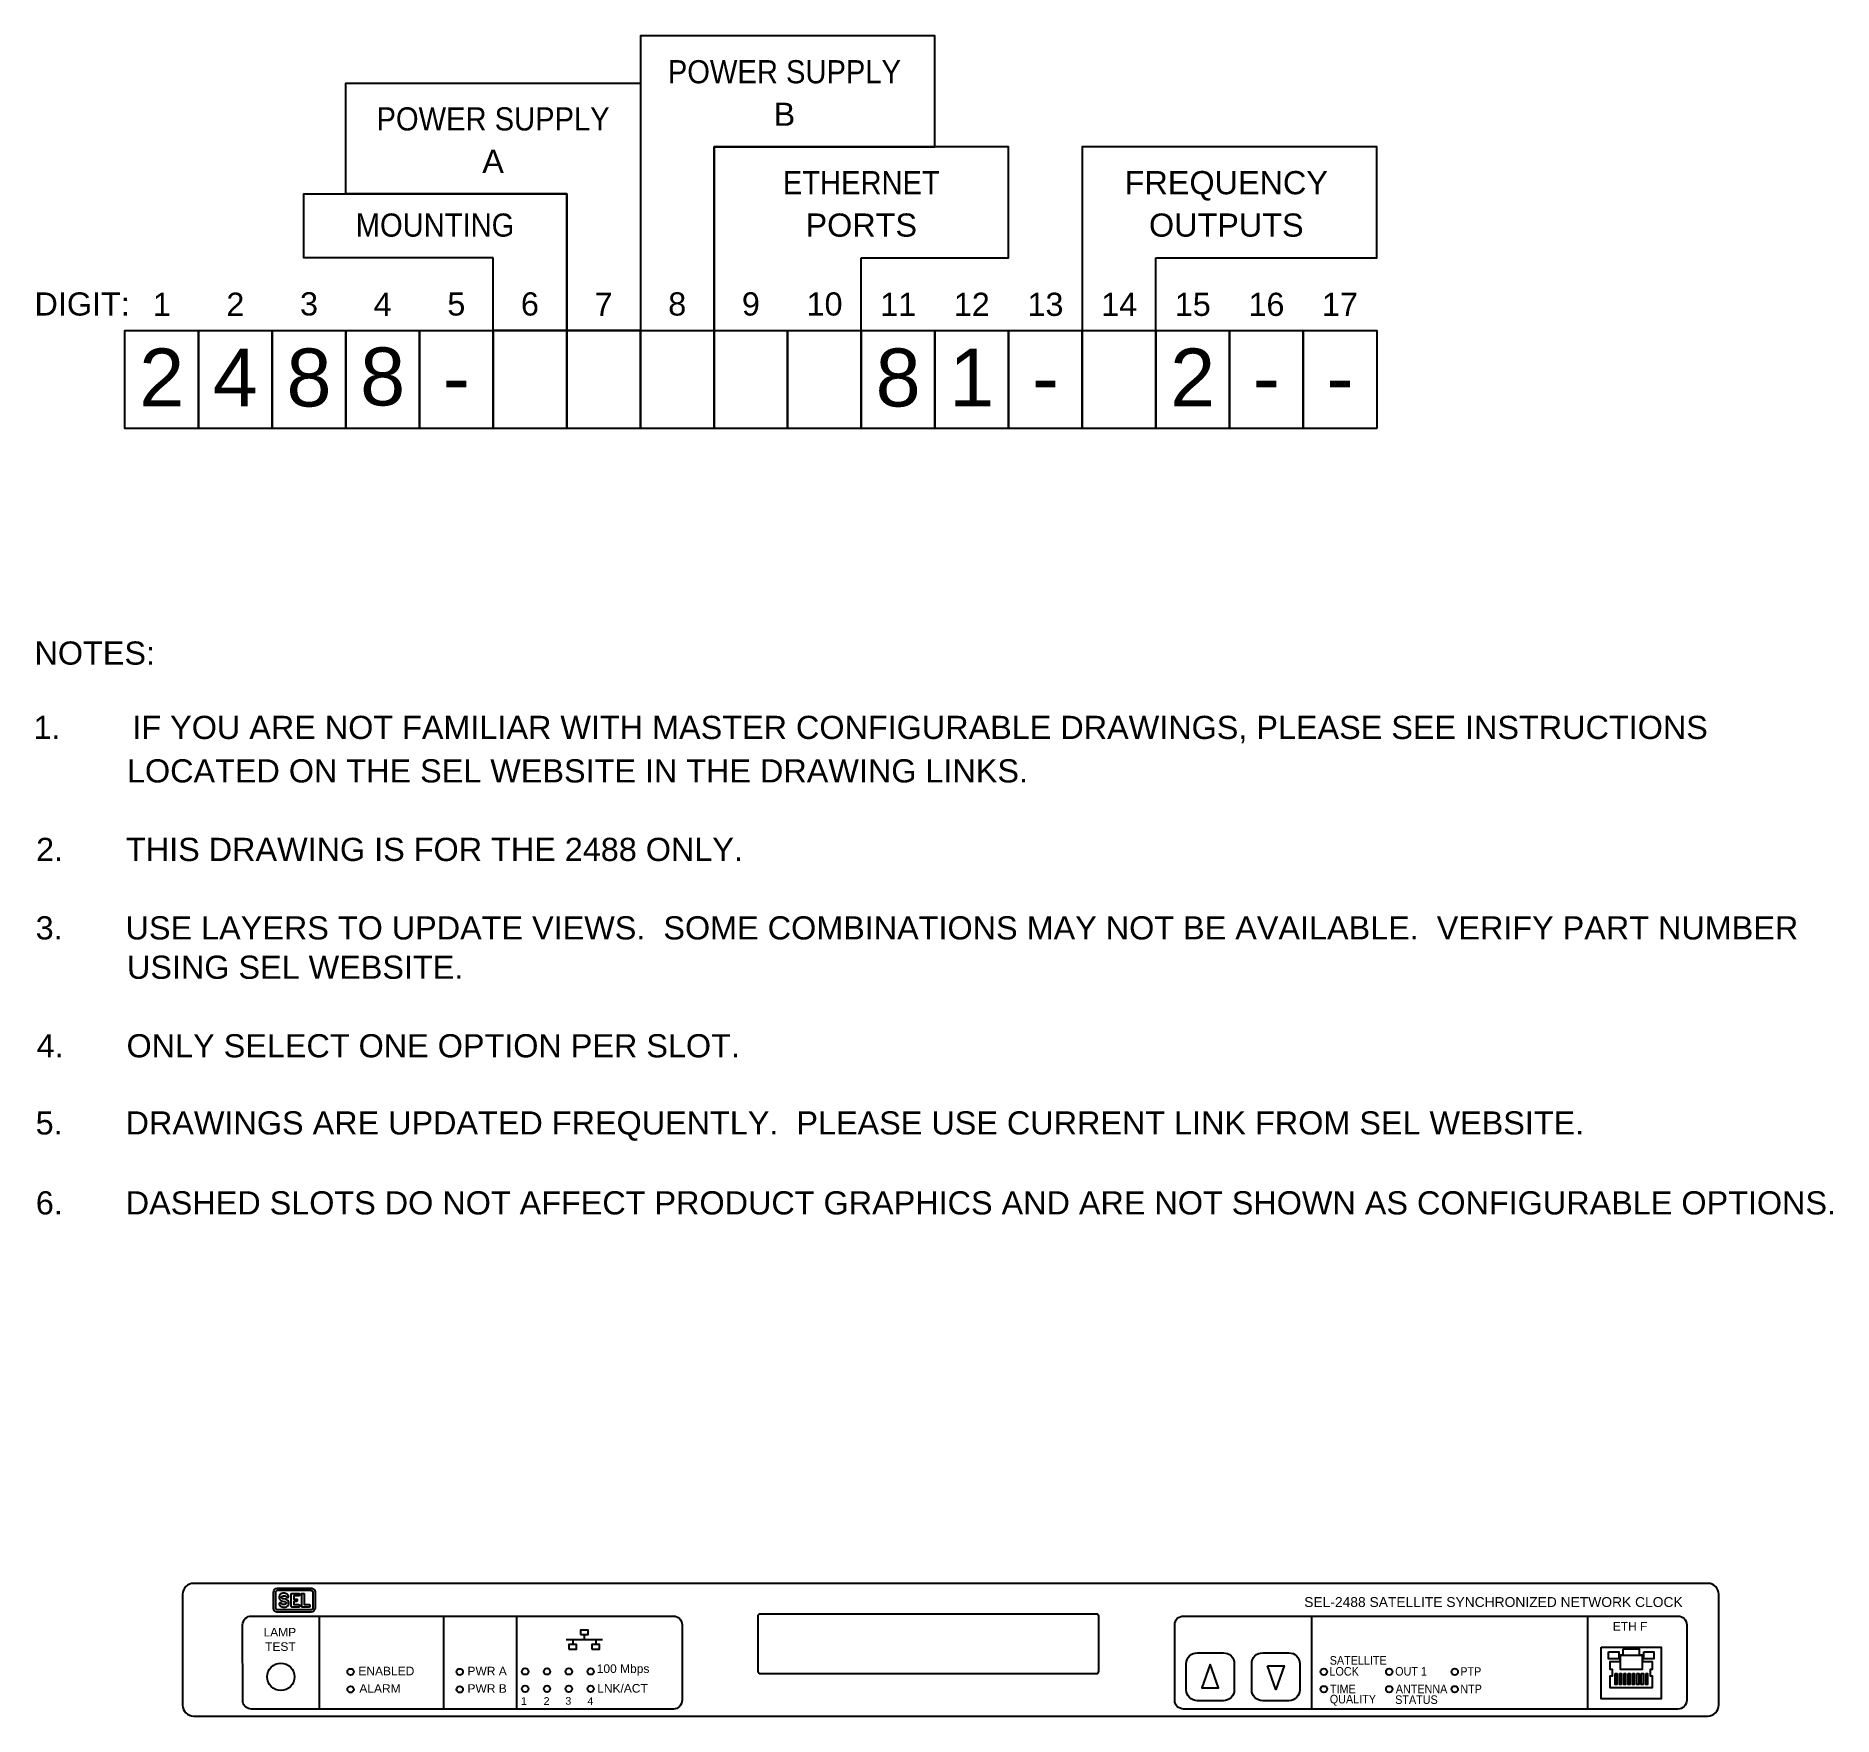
# Model space of a CAD drawing. Header units: inches. Extents: x 2 to 47, y 0.9 to 34.
# Drawn here: x 2.02 to 22.61, y 14.75 to 34 of the extents above; entities that cross this region are included whole.
import ezdxf
from ezdxf.enums import TextEntityAlignment as Align

# ---------------------------------------------------------------- set-up
doc = ezdxf.new("R2010")
doc.units = ezdxf.units.IN
doc.header["$MEASUREMENT"] = 0
doc.layers.add('6.0_____[DWG]', color=7, linetype='Continuous')
doc.styles.add('Arial', font='arial.ttf')

msp = doc.modelspace()

# ---------------------------------------------------------------- texts
at = {"layer": '6.0_____[DWG]', "style": 'Arial', "width": 0.9}
for s, p in [('POWER SUPPLY', (10.592, 33.457)), ('POWER SUPPLY', (7.254, 32.917)), ('ETHERNET', (11.473, 32.186)), ('MOUNTING', (6.589, 31.7))]:
    msp.add_text(s, height=0.2655, dxfattribs=at).set_placement(p, align=Align.CENTER)
at = {"layer": '6.0_____[DWG]', "style": 'Arial'}
for s, height, p in [('B', 0.266, (10.592, 32.97)), ('A', 0.266, (7.254, 32.43)), ('FREQUENCY', 0.2655, (15.655, 32.186)), ('PORTS', 0.2655, (11.473, 31.7)), ('OUTPUTS', 0.2655, (15.655, 31.7)), ('1', 0.266, (3.458, 30.792)), ('2', 0.266, (4.301, 30.792)), ('3', 0.266, (5.145, 30.797)), ('4', 0.266, (5.989, 30.792)), ('5', 0.266, (6.833, 30.796)), ('6', 0.266, (7.676, 30.796)), ('7', 0.266, (8.52, 30.792)), ('8', 0.266, (9.364, 30.796)), ('9', 0.266, (10.208, 30.796)), ('10', 0.2655, (11.052, 30.796)), ('11', 0.2655, (11.895, 30.792)), ('12', 0.2655, (12.739, 30.792)), ('13', 0.2655, (13.583, 30.792)), ('14', 0.2655, (14.427, 30.792)), ('15', 0.2655, (15.271, 30.792)), ('16', 0.2655, (16.115, 30.792)), ('17', 0.2655, (16.958, 30.792)), ('2', 0.664, (3.458, 29.754)), ('4', 0.664, (4.301, 29.754)), ('8', 0.664, (5.145, 29.754)), ('8', 0.664, (5.989, 29.766)), ('8', 0.664, (11.895, 29.754)), ('1', 0.664, (12.739, 29.754)), ('2', 0.664, (15.27, 29.754)), ('-', 0.664, (6.833, 29.754)), ('-', 0.664, (13.583, 29.754)), ('-', 0.664, (16.114, 29.754)), ('-', 0.664, (16.958, 29.754))]:
    msp.add_text(s, height=height, dxfattribs=at).set_placement(p, align=Align.CENTER)
for s, height, p in [('DIGIT:', 0.2655, (2, 30.796)), ('NOTES:', 0.2655, (2, 26.796)), ('1.        IF YOU ARE NOT FAMILIAR WITH MASTER CONFIGURABLE DRAWINGS, PLEASE SEE INSTRUCTIONS', 0.2655, (1.988, 25.944)), ('          LOCATED ON THE SEL WEBSITE IN THE DRAWING LINKS.', 0.2655, (2.029, 25.446)), ('2.       THIS DRAWING IS FOR THE 2488 ONLY.', 0.2655, (2.018, 24.546)), ('3.       USE LAYERS TO UPDATE VIEWS.  SOME COMBINATIONS MAY NOT BE AVAILABLE.  VERIFY PART NUMBER', 0.2655, (2.013, 23.647)), ('          USING SEL WEBSITE.', 0.2655, (2.029, 23.196)), ('4.       ONLY SELECT ONE OPTION PER SLOT.', 0.2655, (2.024, 22.296)), ('5.       DRAWINGS ARE UPDATED FREQUENTLY.  PLEASE USE CURRENT LINK FROM SEL WEBSITE.', 0.2655, (2.013, 21.412)), ('6.       DASHED SLOTS DO NOT AFFECT PRODUCT GRAPHICS AND ARE NOT SHOWN AS CONFIGURABLE OPTIONS.', 0.2655, (2.015, 20.496)), ('SEL-2488 SATELLITE SYNCHRONIZED NETWORK CLOCK', 0.11331, (16.548, 15.998)), ('LAMP', 0.0983, (4.624, 15.66)), ('ETH F', 0.0983, (20.083, 15.727)), ('TEST', 0.0983, (4.642, 15.495)), ('ENABLED', 0.0983, (5.711, 15.215)), ('PWR A', 0.0983, (6.961, 15.215)), ('100 Mbps', 0.0983, (8.442, 15.242)), ('ALARM', 0.0983, (5.722, 15.015)), ('PWR B', 0.0983, (6.961, 15.015)), ('LNK/ACT', 0.0983, (8.447, 15.017)), ('1', 0.0885, (7.573, 14.876)), ('2', 0.0885, (7.833, 14.876)), ('3', 0.0885, (8.082, 14.878)), ('4', 0.0885, (8.335, 14.876))]:
    msp.add_text(s, height=height, dxfattribs=at).set_placement(p)
at = {"layer": '6.0_____[DWG]', "style": 'Arial', "width": 0.9}
for s, p in [('SATELLITE', (16.84, 15.337)), ('LOCK', (16.837, 15.212)), ('OUT 1', (17.59, 15.212)), ('PTP', (18.336, 15.21)), ('TIME', (16.843, 15.01)), ('ANTENNA', (17.597, 15.01)), ('NTP', (18.336, 15.01)), ('QUALITY', (16.841, 14.893)), ('STATUS', (17.59, 14.887))]:
    msp.add_text(s, height=0.0983, dxfattribs=at).set_placement(p)

# ---------------------------------------------------------------- linework, layer by layer
at = {"layer": '6.0_____[DWG]'}
for points in [[(9.786, 32.729), (12.317, 32.729), (12.317, 34), (8.942, 34), (8.942, 30.625), (9.786, 30.625), (9.786, 32.729)], [(8.098, 32.19), (5.567, 32.19), (5.567, 33.46), (8.942, 33.46), (8.942, 30.625), (8.098, 30.625), (8.098, 32.19)], [(11.473, 31.459), (13.161, 31.459), (13.161, 32.729), (9.786, 32.729), (9.786, 30.625), (11.473, 30.625), (11.473, 31.459)], [(14.849, 31.459), (17.38, 31.459), (17.38, 32.729), (14.005, 32.729), (14.005, 30.625), (14.849, 30.625), (14.849, 31.459)], [(7.254, 31.459), (5.085, 31.459), (5.085, 32.19), (8.098, 32.19), (8.098, 30.625), (7.254, 30.625), (7.254, 31.459)], [(19.952, 15.536), (20.637, 15.536), (20.637, 14.946), (19.952, 14.946)], [(20.034, 15.485), (20.151, 15.485), (20.151, 15.403), (20.034, 15.403)], [(20.2, 15.513), (20.2, 15.444), (20.163, 15.444), (20.163, 15.371), (20.051, 15.371), (20.051, 15.287), (20.076, 15.287), (20.076, 15.207), (20.051, 15.207), (20.051, 15.076), (20.539, 15.076), (20.539, 15.207), (20.514, 15.207), (20.514, 15.287), (20.539, 15.287), (20.539, 15.371), (20.427, 15.371), (20.427, 15.444), (20.389, 15.444), (20.389, 15.513)], [(20.171, 15.444), (20.419, 15.444), (20.419, 15.283), (20.171, 15.283)], [(20.438, 15.485), (20.555, 15.485), (20.555, 15.403), (20.438, 15.403)], [(15.471, 15.343), (15.376, 15.073), (15.566, 15.073)], [(16.129, 15.323), (16.319, 15.323), (16.224, 15.053)], [(20.11, 15.236), (20.13, 15.236), (20.13, 15.109), (20.11, 15.109)], [(20.16, 15.236), (20.18, 15.236), (20.18, 15.109), (20.16, 15.109)], [(20.21, 15.236), (20.23, 15.236), (20.23, 15.109), (20.21, 15.109)], [(20.26, 15.236), (20.28, 15.236), (20.28, 15.109), (20.26, 15.109)], [(20.31, 15.236), (20.33, 15.236), (20.33, 15.109), (20.31, 15.109)], [(20.36, 15.236), (20.38, 15.236), (20.38, 15.109), (20.36, 15.109)], [(20.41, 15.236), (20.43, 15.236), (20.43, 15.109), (20.41, 15.109)], [(20.46, 15.236), (20.48, 15.236), (20.48, 15.109), (20.46, 15.109)]]:
    msp.add_lwpolyline(points, close=True, dxfattribs=at)
for points in [[(3.879, 29.5), (3.036, 29.5), (3.036, 30.625), (3.879, 30.625), (3.879, 29.5)], [(4.723, 29.5), (3.879, 29.5), (3.879, 30.625), (4.723, 30.625), (4.723, 29.5)], [(5.567, 29.5), (4.723, 29.5), (4.723, 30.625), (5.567, 30.625), (5.567, 29.5)], [(6.411, 29.5), (5.567, 29.5), (5.567, 30.625), (6.411, 30.625), (6.411, 29.5)], [(7.254, 29.5), (6.411, 29.5), (6.411, 30.625), (7.254, 30.625), (7.254, 29.5)], [(8.098, 29.5), (7.254, 29.5), (7.254, 30.625), (8.098, 30.625), (8.098, 29.5)], [(8.942, 29.5), (8.098, 29.5), (8.098, 30.625), (8.942, 30.625), (8.942, 29.5)], [(9.786, 29.5), (8.942, 29.5), (8.942, 30.625), (9.786, 30.625), (9.786, 29.5)], [(10.629, 29.5), (9.786, 29.5), (9.786, 30.625), (10.629, 30.625), (10.629, 29.5)], [(11.473, 29.5), (10.629, 29.5), (10.629, 30.625), (11.473, 30.625), (11.473, 29.5)], [(12.317, 29.5), (11.473, 29.5), (11.473, 30.625), (12.317, 30.625), (12.317, 29.5)], [(13.161, 29.5), (12.317, 29.5), (12.317, 30.625), (13.161, 30.625), (13.161, 29.5)], [(14.005, 29.5), (13.161, 29.5), (13.161, 30.625), (14.005, 30.625), (14.005, 29.5)], [(14.849, 29.5), (14.005, 29.5), (14.005, 30.625), (14.849, 30.625), (14.849, 29.5)], [(15.693, 29.5), (14.849, 29.5), (14.849, 30.625), (15.693, 30.625), (15.693, 29.5)], [(16.536, 29.5), (15.693, 29.5), (15.693, 30.625), (16.536, 30.625), (16.536, 29.5)], [(17.38, 29.5), (16.536, 29.5), (16.536, 30.625), (17.38, 30.625), (17.38, 29.5)], [(5.26, 15.894), (5.26, 14.829)], [(6.686, 15.894), (6.686, 14.829)], [(7.522, 15.894), (7.522, 14.829)], [(16.633, 15.894), (16.633, 14.829)], [(19.795, 15.894), (19.795, 14.829)], [(8.255, 15.682), (8.343, 15.682), (8.343, 15.734), (8.255, 15.734), (8.255, 15.682)], [(8.299, 15.682), (8.299, 15.625)], [(8.092, 15.625), (8.506, 15.625)], [(8.123, 15.516), (8.211, 15.516), (8.211, 15.568), (8.123, 15.568), (8.123, 15.516)], [(8.167, 15.625), (8.167, 15.568)], [(8.387, 15.516), (8.475, 15.516), (8.475, 15.568), (8.387, 15.568), (8.387, 15.516)], [(8.431, 15.625), (8.431, 15.568)]]:
    msp.add_lwpolyline(points, dxfattribs=at)
for points in [[(3.697, 16.143), (3.697, 14.873, 0.414214), (3.822, 14.748), (21.172, 14.748, 0.414214), (21.297, 14.873), (21.297, 16.143, 0.414213), (21.172, 16.268), (3.822, 16.268, 0.414214)], [(4.785, 16.215), (5.167, 16.215, -0.41811), (5.215, 16.166), (5.215, 15.987, -0.404471), (5.167, 15.937), (4.785, 15.937, -0.41811), (4.737, 15.986), (4.737, 16.165, -0.404471)], [(4.789, 16.19), (5.165, 16.19, -0.378768), (5.19, 16.167), (5.19, 15.987, -0.441125), (5.165, 15.964), (4.789, 15.964, -0.378768), (4.764, 15.986), (4.764, 16.167, -0.441125)], [(4.855, 16.156, 0.192116), (4.814, 16.14, 0.12608), (4.802, 16.115, 0.336344), (4.824, 16.071, 0.087668), (4.857, 16.062, -0.022201), (4.867, 16.06, -0.039737), (4.874, 16.058, -0.23043), (4.886, 16.046, -0.182747), (4.885, 16.037, -0.221111), (4.863, 16.025, -0.058363), (4.849, 16.025, -0.13415), (4.835, 16.032, 0.006668), (4.827, 16.041, 0.085557), (4.825, 16.043, 0.231613), (4.806, 16.041, 0.170757), (4.802, 16.036, 0.118457), (4.803, 16.029, 0.153081), (4.82, 16.008, 0.186266), (4.861, 15.996, 0.192116), (4.901, 16.012, 0.12608), (4.914, 16.036, 0.336344), (4.891, 16.081, 0.087668), (4.858, 16.09, -0.022201), (4.849, 16.091, -0.039737), (4.842, 16.093, -0.23043), (4.83, 16.105, -0.182747), (4.831, 16.115, -0.221111), (4.853, 16.127, -0.058363), (4.866, 16.127, -0.13415), (4.881, 16.12, 0.006668), (4.889, 16.11, 0.085557), (4.89, 16.109, 0.231613), (4.91, 16.11, 0.170757), (4.913, 16.115, 0.118457), (4.912, 16.123, 0.153081), (4.896, 16.144, 0.186266)], [(4.95, 16.154), (5.03, 16.154, -0.424366), (5.037, 16.146), (5.037, 16.133, -0.404134), (5.03, 16.126), (4.97, 16.126), (4.97, 16.089), (5.005, 16.089, -0.477137), (5.01, 16.083), (5.01, 16.068, -0.353971), (5.005, 16.061), (4.97, 16.061), (4.97, 16.025), (5.03, 16.025, -0.424366), (5.037, 16.017), (5.037, 16.004, -0.404134), (5.03, 15.997), (4.95, 15.997, -0.432614), (4.942, 16.005), (4.942, 16.146, -0.396049)], [(5.069, 16.154), (5.083, 16.154, -0.432614), (5.091, 16.146), (5.091, 16.025), (5.149, 16.025, -0.424366), (5.156, 16.017), (5.156, 16.004, -0.404134), (5.149, 15.997), (5.069, 15.997, -0.432614), (5.062, 16.005), (5.062, 16.146, -0.396049)], [(4.488, 15.894), (9.32, 15.894, -0.414173), (9.42, 15.794), (9.42, 14.929, -0.414254), (9.32, 14.829), (4.485, 14.829, -0.35591), (4.387, 14.909), (4.385, 15.794, -0.422336)], [(15.164, 15.894), (20.832, 15.894, -0.421062), (20.93, 15.794), (20.93, 14.929, -0.414214), (20.83, 14.829), (15.164, 14.829, -0.414173), (15.064, 14.929), (15.064, 15.794, -0.414254)], [(15.322, 15.473), (15.622, 15.473, -0.414214), (15.747, 15.348), (15.747, 15.048, -0.414214), (15.622, 14.923), (15.322, 14.923, -0.414214), (15.197, 15.048), (15.197, 15.348, -0.414214)], [(16.072, 15.473), (16.372, 15.473, -0.414214), (16.497, 15.348), (16.497, 15.048, -0.414214), (16.372, 14.923), (16.072, 14.923, -0.414214), (15.947, 15.048), (15.947, 15.348, -0.414214)]]:
    msp.add_lwpolyline(points, format="xyb", close=True, dxfattribs=at)
msp.add_lwpolyline([(10.321, 15.921), (14.161, 15.921, -0.4142), (14.191, 15.891), (14.191, 15.261, -0.414212), (14.161, 15.231), (10.321, 15.231, -0.414229), (10.291, 15.261), (10.291, 15.891, -0.414214), (10.321, 15.921, -1)], format="xyb", dxfattribs=at)
for centre, radius in [((4.822, 15.198), 0.157), ((5.622, 15.254), 0.037), ((6.872, 15.254), 0.037), ((7.622, 15.26), 0.037), ((7.872, 15.26), 0.037), ((8.122, 15.26), 0.037), ((8.372, 15.26), 0.037), ((16.772, 15.255), 0.037), ((17.522, 15.255), 0.037), ((18.272, 15.255), 0.037), ((5.622, 15.054), 0.037), ((6.872, 15.054), 0.037), ((7.622, 15.06), 0.037), ((7.872, 15.06), 0.037), ((8.122, 15.06), 0.037), ((8.372, 15.06), 0.037), ((16.772, 15.055), 0.037), ((17.522, 15.055), 0.037), ((18.272, 15.055), 0.037)]:
    msp.add_circle(centre, radius, dxfattribs=at)

msp.set_redraw_order([(e.dxf.handle, doc.entitydb.next_handle()) for e in msp.query("TEXT MTEXT ATTDEF DIMENSION ARC_DIMENSION")])  # texts and dimensions are drawn at this point

doc.saveas('drawing.dxf')
